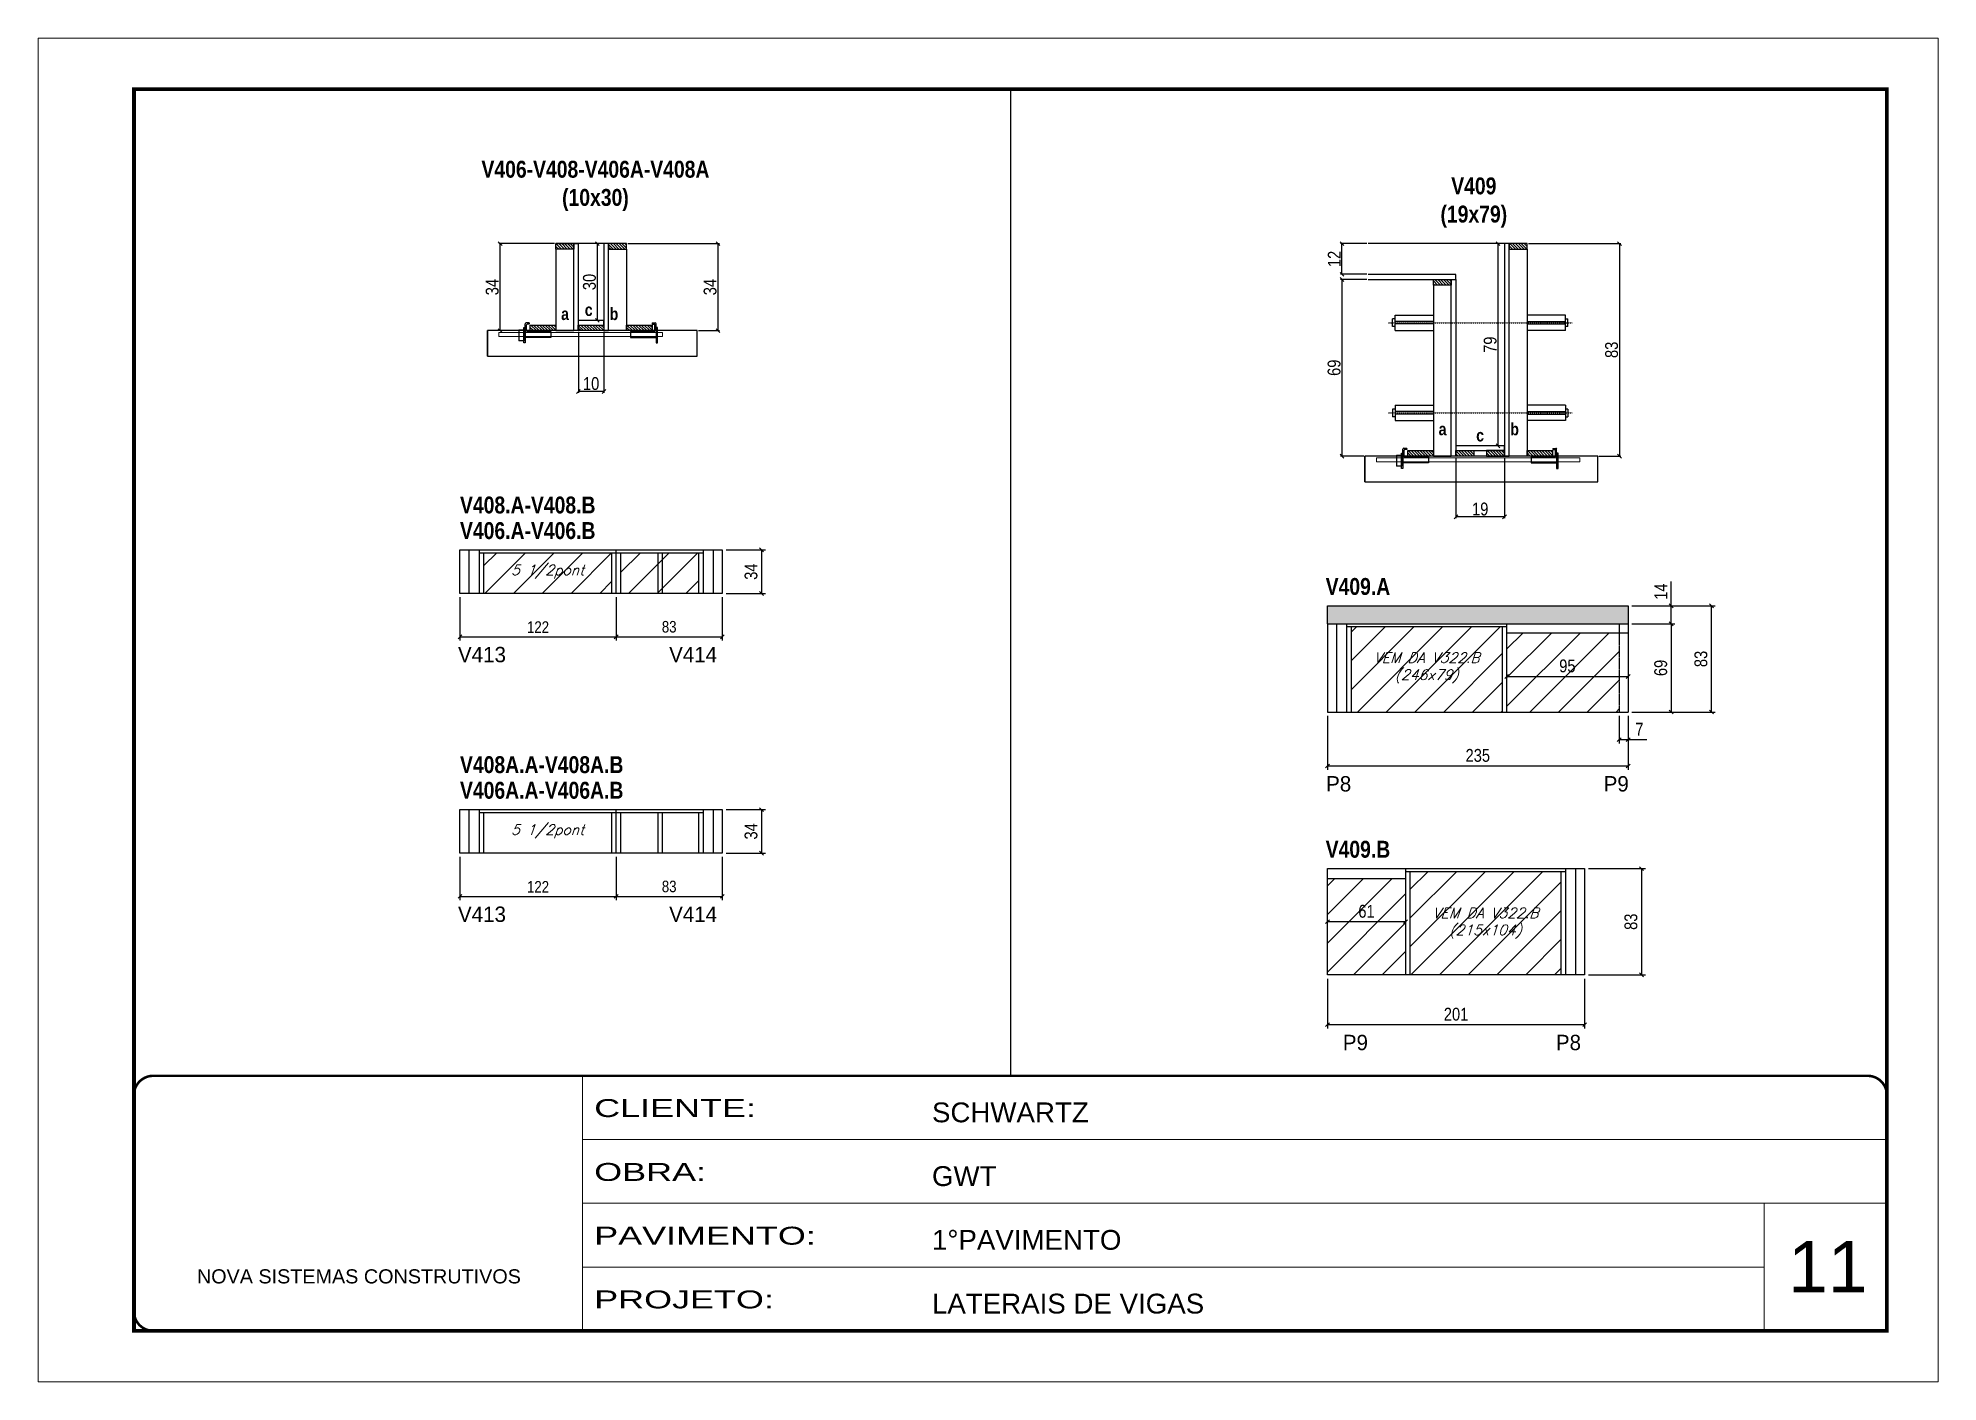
# Model space of a CAD drawing. Extents: x 13154 to 22413, y 1253 to 30260.
# Drawn here: x 16338 to 17823, y 26522 to 27572 of the extents above; entities that cross this region are included whole.
import ezdxf

# ---------------------------------------------------------------- set-up
doc = ezdxf.new("R2010")
doc.units = 0
for name, pattern in [('CONTINUO', [0]), ('DASHED', [0.75, 0.5, -0.25]), ('HIDDEN', [0.375, 0.25, -0.125])]:
    doc.linetypes.add(name, pattern=pattern)
for name, color, linetype in [('5', 5, 'Continuous'), ('barrote', 251, 'Continuous'), ('COTA', 241, 'Continuous'), ('detalhes', 4, 'Continuous'), ('NOMENCLATURA', 7, 'Continuous'), ('Painéis', 200, 'Continuous'), ('presilha', 1, 'Continuous'), ('SARR_2.2x10', 60, 'Continuous'), ('SARR_2.2x7', 40, 'Continuous'), ('SARR_3.5x7', 81, 'Continuous'), ('TENSOR', 3, 'Continuous'), ('texto', 7, 'Continuous')]:
    doc.layers.add(name, color=color, linetype=linetype)
for name, color, linetype, lineweight in [('CARIMBO', 255, 'Continuous', 9), ('CONCRETO', 251, 'Continuous', 25), ('Folhas', 255, 'Continuous', 9), ('Hachura', 251, 'Continuous', 9), ('SARRAFO DE PRESSAO', 251, 'DASHED', 9), ('SCO-___-LAJ', 2, 'Continuous', 0)]:
    doc.layers.add(name, color=color, linetype=linetype, lineweight=lineweight)
doc.styles.add('ARIAL', font='arial.ttf')
doc.styles.add('COTA TECNICA', font='techl___.ttf', dxfattribs={"height": 10})
doc.styles.add('COTA TECNICA 2X', font='techl___.ttf', dxfattribs={"height": 10})
doc.styles.add('COTA TECNICA-50', font='techl___.ttf', dxfattribs={"height": 9})
doc.styles.add('Romans', font='romans.shx')
doc.styles.add('ROMAS860', font='ROMAS860.SHX')
doc.styles.add('TECNICA', font='techb___.ttf', dxfattribs={"height": 10})
doc.styles.add('Tecnologia', font='')
doc.styles.get('Tecnologia').set_extended_font_data('Forgotten Futurist')
doc.dimstyles.new('COTA PAINEL-50', dxfattribs={"dimtxt": 9, "dimasz": 3, "dimexe": 3, "dimexo": 3, "dimgap": 3, "dimtad": 1, "dimdec": 1, "dimzin": 12, "dimdsep": 46, "dimtxsty": 'COTA TECNICA-50', "dimblk1": 'OBLIQUE', "dimblk2": 'OBLIQUE', "dimsah": 1, "dimcen": 0.9, "dimclrd": 4, "dimclre": 4, "dimclrt": 240, "dimadec": 1, "dimazin": 3, "dimtfac": 1, "dimtdec": 1, "dimtmove": 0, "dimatfit": 3, "dimfxl": 1, "dimtolj": 1, "dimtzin": 12, "dimarcsym": 0})
doc.dimstyles.new('PAINEL', dxfattribs={"dimtxt": 10, "dimasz": 3, "dimexe": 3, "dimexo": 3, "dimgap": 3, "dimtad": 1, "dimdec": 1, "dimzin": 12, "dimdsep": 46, "dimtxsty": 'COTA TECNICA', "dimblk1": 'OBLIQUE', "dimblk2": 'OBLIQUE', "dimsah": 1, "dimcen": 0.9, "dimclrd": 4, "dimclre": 4, "dimclrt": 240, "dimadec": 1, "dimazin": 3, "dimtfac": 1, "dimtdec": 1, "dimtmove": 0, "dimatfit": 3, "dimfxl": 1, "dimtolj": 1, "dimtzin": 12, "dimarcsym": 0})
doc.dimstyles.new('SECAO', dxfattribs={"dimscale": 0.333333, "dimtxt": 5, "dimasz": 9, "dimexe": 3, "dimexo": 3, "dimgap": 3, "dimtad": 1, "dimdec": 1, "dimlfac": 0.5, "dimzin": 12, "dimdsep": 46, "dimtxsty": 'COTA TECNICA 2X', "dimblk1": 'OBLIQUE', "dimblk2": 'OBLIQUE', "dimsah": 1, "dimcen": 0.9, "dimclrd": 4, "dimclre": 4, "dimclrt": 240, "dimadec": 1, "dimazin": 3, "dimtfac": 1, "dimtdec": 1, "dimtmove": 0, "dimatfit": 3, "dimfxl": 1, "dimtolj": 1, "dimtzin": 12, "dimarcsym": 0})
pattern_1 = [(135, (50681.6262, -96266.7768), (-1.122532015, -1.122532015), [])]

msp = doc.modelspace()

# ---------------------------------------------------------------- texts
at = {"layer": '5', "linetype": 'Continuous', "style": 'ROMAS860'}
for s, rotation, p in [('V413', 0.00004, (16666.14, 27084.34)), ('V414', 0.00004, (16831.17, 27084.34)), ('P8', 359.99996, (17344.65, 26983.36)), ('P9', 359.99996, (17561.58, 26983.36)), ('V413', 0.00004, (16666.14, 26881.47)), ('V414', 0.00004, (16831.17, 26881.47)), ('P9', 0.00004, (17357.72, 26781.26)), ('P8', 0.00004, (17524.24, 26781.26))]:
    msp.add_text(s, height=12, rotation=rotation, dxfattribs=at).set_placement(p)
at = {"layer": 'CARIMBO', "style": 'ARIAL'}
msp.add_text('11', height=40, dxfattribs=at).set_placement((17705.74, 26592.17))
at = {"layer": 'detalhes', "style": 'TECNICA'}
for s, p in [('a', (16746.72, 27351.69)), ('c', (16765.24, 27354.86)), ('b', (16784.69, 27351.68)), ('a', (17432.61, 27261.66)), ('b', (17488.59, 27261.64)), ('c', (17461.95, 27256.86))]:
    msp.add_text(s, height=9.6, dxfattribs=at).set_placement(p)
at = {"layer": 'NOMENCLATURA', "style": 'TECNICA'}
for s, p in [('V408.A-V408.B', (16667.7, 27200.59)), ('V406.A-V406.B', (16667.7, 27180.59)), ('V409.A', (17344.31, 27136.94)), ('V408A.A-V408A.B', (16667.7, 26997.72)), ('V406A.A-V406A.B', (16667.7, 26977.72)), ('V409.B', (17344.31, 26931.63))]:
    msp.add_text(s, height=13.2, dxfattribs=at).set_placement(p)
at = {"layer": 'NOMENCLATURA', "char_height": 13.2, "attachment_point": 2, "style": 'TECNICA'}
for s, insert in [('V406-V408-V406A-V408A\\P(10x30)', (16773.56, 27476.11)), ('V409\\P(19x79)', (17460.09, 27463.09))]:
    msp.add_mtext_dynamic_manual_height_columns(s, width=300.2766, gutter_width=1, heights=[0], dxfattribs=dict(at, insert=insert))
at = {"layer": 'texto', "color": 2, "char_height": 8, "attachment_point": 5, "style": 'Romans'}
for s, insert in [('{\\Q19;\\C256;5 1/2pont}', (16736.2, 27155.07)), ('{\\Q19;\\C256;VEM DA V322.B^J(246x79)}', (17423.18, 27079.92)), ('{\\Q19;\\C256;5 1/2pont}', (16736.2, 26952.2)), ('{\\Q19;\\C256;VEM DA V322.B^J(215x104)}', (17469.18, 26880.51))]:
    msp.add_mtext(s, dxfattribs=dict(at, insert=insert))

# ---------------------------------------------------------------- blocks, each defined once
blk = doc.blocks.new('9999999999')
at = {"color": 30, "linetype": 'CONTINUO'}
for p, q in [((98564.6, 34230.2), (98564.6, 34429.4)), ((98564.6, 34379.6), (99584, 34379.6)), ((98564.6, 34329.8), (99488, 34329.8)), ((99584, 34329.8), (99488, 34329.8)), ((99488, 34329.8), (99488, 34230.2)), ((98564.6, 34280), (99488, 34280))]:
    blk.add_line(p, q, dxfattribs=at)
at = {"color": 30, "linetype": 'CONTINUO', "const_width": 2}
blk.add_lwpolyline([(99584, 34230.2), (99584, 34414.4, 0.414214), (99569, 34429.4), (98229, 34429.4, 0.414214), (98214, 34414.4), (98214, 34245.2, 0.414214), (98229, 34230.2), (99584, 34230.2)], format="xyb", dxfattribs=at)
at = {"layer": 'Folhas'}
blk.add_lwpolyline([(98139, 34190.2), (99624, 34190.2), (99624, 35240.2), (98139, 35240.2)], close=True, dxfattribs=at)
at = {"layer": 'Folhas', "color": 30, "const_width": 3}
blk.add_lwpolyline([(98214, 34230.2), (99584, 34230.2), (99584, 35200.2), (98214, 35200.2)], close=True, dxfattribs=at)
at = {"color": 7, "linetype": 'Continuous', "ltscale": 5, "style": 'ARIAL'}
for s, height, p in [('SCHWARTZ', 15.48, (98837.7, 34393.1)), ('GWT', 15.48, (98837.7, 34343.3)), ('1°PAVIMENTO', 15.483, (98837.7, 34293.5)), ('NOVA SISTEMAS CONSTRUTIVOS', 11.059, (98263.2, 34267.2)), ('LATERAIS DE VIGAS', 15.483, (98837.7, 34243.7))]:
    blk.add_text(s, height=height, dxfattribs=at).set_placement(p)
at = {"layer": 'Folhas', "color": 7, "style": 'Tecnologia', "width": 1.5}
for s, p in [('CLIENTE:', (98573.7, 34397.2)), ('OBRA:', (98573.7, 34347.3)), ('PAVIMENTO:', (98573.7, 34297.5)), ('PROJETO:', (98573.7, 34247.7))]:
    blk.add_text(s, height=14, dxfattribs=at).set_placement(p)
blk = doc.blocks.new('_Oblique')
at = {"color": 0, "linetype": 'ByBlock', "lineweight": -2}
blk.add_line((-0.5, -0.5), (0.5, 0.5), dxfattribs=at)
blk = doc.blocks.new('*D1294')
at = {"layer": 'COTA', "color": 4, "lineweight": -2, "transparency": 16777216}
for p, q in [((16760.2, 27342.4), (16760.2, 27294.9)), ((16780.2, 27342.4), (16780.2, 27294.9)), ((16780.2, 27295.9), (16760.2, 27295.9))]:
    blk.add_line(p, q, dxfattribs=at)
at = {"layer": 'Defpoints', "color": 0, "transparency": 16777216}
for p in [(16760.2, 27343.4), (16780.2, 27343.4), (16760.2, 27295.9)]:
    blk.add_point(p, dxfattribs=at)
at = {"layer": 'COTA', "color": 4, "lineweight": -2, "transparency": 16777216, "xscale": 3, "yscale": 3, "zscale": 3, "rotation": 180}
blk.add_blockref('_Oblique', (16760.2, 27295.9), dxfattribs=at)
at = {"layer": 'COTA', "color": 4, "lineweight": -2, "transparency": 16777216, "xscale": 3, "yscale": 3, "zscale": 3}
blk.add_blockref('_Oblique', (16780.2, 27295.9), dxfattribs=at)
at = {"layer": 'COTA', "color": 240, "transparency": 16777216, "insert": (16770.2, 27302), "char_height": 10, "attachment_point": 5, "style": 'COTA TECNICA 2X'}
blk.add_mtext('\\A1;10', dxfattribs=at)
blk = doc.blocks.new('PRESILHA METÁLICA 1')
at = {"layer": 'presilha'}
for p, q in [((0, 13), (6, 13)), ((0, 13), (0, 0)), ((6, 0), (0, 0)), ((6, 15.5), (7.5, 15.5)), ((6, -2.5), (6, 15.5)), ((6, 13), (6, 0)), ((7.5, 10.6), (7.5, 19.9)), ((7.5, 15.5), (7.5, -2.5)), ((37.5, 4.1), (7.5, 4.1)), ((12, 21), (8.6, 21)), ((9, 11.6), (9, 18.9)), ((12, 19.5), (9.6, 19.5)), ((37.5, 11), (9.6, 11)), ((12, 21), (12, 19.5)), ((37.5, 11), (37.5, 4.1)), ((7.5, -2.5), (6, -2.5))]:
    blk.add_line(p, q, dxfattribs=at)
for centre, radius, start, end in [((8.6, 19.9), 1.14, 90, 180), ((9.6, 18.9), 0.57, 90, 180), ((9.6, 11.6), 0.57, 180, 270)]:
    blk.add_arc(centre, radius, start, end, dxfattribs=at)
blk = doc.blocks.new('PRESILHA METÁLICA 2')
at = {"layer": 'presilha'}
for p, q in [((-5.2, 23.5), (-5.2, 22)), ((-5.2, 23.5), (-1.9, 23.5)), ((-0.8, 14.6), (-0.8, 22.4)), ((-30.8, 13.5), (-30.8, 6.6)), ((-30.8, 13.5), (-2.8, 13.5)), ((-30.8, 6.6), (-0.8, 6.6)), ((-5.2, 22), (-2.8, 22)), ((-2.2, 14.1), (-2.2, 21.4)), ((0.8, 18), (-0.8, 18)), ((-0.8, 18), (-0.8, 0)), ((-0.8, 0), (0.8, 0)), ((0.8, 0), (0.8, 18))]:
    blk.add_line(p, q, dxfattribs=at)
for centre, radius, start, end in [((-1.9, 22.4), 1.14, 0, 90), ((-2.8, 21.4), 0.57, 0, 90), ((-2.8, 14.1), 0.57, 270, 0)]:
    blk.add_arc(centre, radius, start, end, dxfattribs=at)
blk = doc.blocks.new('*D1297')
at = {"layer": 'COTA', "color": 4, "lineweight": -2, "transparency": 16777216}
for p, q in [((16798.8, 27411.4), (16870.4, 27411.4)), ((16869.4, 27343.4), (16869.4, 27411.4)), ((16854.1, 27343.4), (16870.4, 27343.4))]:
    blk.add_line(p, q, dxfattribs=at)
at = {"layer": 'Defpoints', "color": 0, "transparency": 16777216}
for p in [(16797.8, 27411.4), (16869.4, 27411.4), (16853.1, 27343.4)]:
    blk.add_point(p, dxfattribs=at)
at = {"layer": 'COTA', "color": 4, "lineweight": -2, "transparency": 16777216, "xscale": 3, "yscale": 3, "zscale": 3}
for p, rotation in [((16869.4, 27411.4), 90), ((16869.4, 27343.4), 270)]:
    blk.add_blockref('_Oblique', p, dxfattribs=dict(at, rotation=rotation))
at = {"layer": 'COTA', "color": 240, "transparency": 16777216, "insert": (16863.2, 27377.4), "char_height": 10, "attachment_point": 5, "rotation": 90, "style": 'COTA TECNICA 2X'}
blk.add_mtext('\\A1;34', dxfattribs=at)
blk = doc.blocks.new('*D1298')
at = {"layer": 'COTA', "color": 4, "lineweight": -2, "transparency": 16777216}
for p, q in [((16779.2, 27411.4), (16774.1, 27411.4)), ((16775.1, 27351.4), (16775.1, 27411.4)), ((16779.2, 27351.4), (16774.1, 27351.4))]:
    blk.add_line(p, q, dxfattribs=at)
at = {"layer": 'Defpoints', "color": 0, "transparency": 16777216}
for p in [(16775.1, 27411.4), (16780.2, 27411.4), (16780.2, 27351.4)]:
    blk.add_point(p, dxfattribs=at)
at = {"layer": 'COTA', "color": 4, "lineweight": -2, "transparency": 16777216, "xscale": 3, "yscale": 3, "zscale": 3}
for p, rotation in [((16775.1, 27411.4), 90), ((16775.1, 27351.4), 270)]:
    blk.add_blockref('_Oblique', p, dxfattribs=dict(at, rotation=rotation))
at = {"layer": 'COTA', "color": 240, "transparency": 16777216, "insert": (16768.9, 27381.4), "char_height": 10, "attachment_point": 5, "rotation": 90, "style": 'COTA TECNICA 2X'}
blk.add_mtext('\\A1;30', dxfattribs=at)
blk = doc.blocks.new('*D1299')
at = {"layer": 'COTA', "color": 4, "linetype": 'ByBlock', "lineweight": -2, "transparency": 16777216}
for p, q in [((16667.7, 27135.1), (16667.7, 27101.2)), ((16789.7, 27135.1), (16789.7, 27101.2)), ((16667.7, 27104.2), (16789.7, 27104.2))]:
    blk.add_line(p, q, dxfattribs=at)
at = {"layer": 'Defpoints', "color": 0, "linetype": 'ByBlock', "transparency": 16777216}
for p in [(16667.7, 27138.1), (16789.7, 27138.1), (16789.7, 27104.2)]:
    blk.add_point(p, dxfattribs=at)
at = {"layer": 'COTA', "color": 4, "linetype": 'ByBlock', "lineweight": -2, "transparency": 16777216, "xscale": 3, "yscale": 3, "zscale": 3, "rotation": 180}
blk.add_blockref('_Oblique', (16667.7, 27104.2), dxfattribs=at)
at = {"layer": 'COTA', "color": 4, "linetype": 'ByBlock', "lineweight": -2, "transparency": 16777216, "xscale": 3, "yscale": 3, "zscale": 3}
blk.add_blockref('_Oblique', (16789.7, 27104.2), dxfattribs=at)
at = {"layer": 'COTA', "color": 240, "linetype": 'ByBlock', "transparency": 16777216, "insert": (16728.7, 27111.8), "char_height": 9, "attachment_point": 5, "style": 'COTA TECNICA-50'}
blk.add_mtext('\\A1;122', dxfattribs=at)
blk = doc.blocks.new('*D1300')
at = {"layer": 'COTA', "color": 4, "linetype": 'ByBlock', "lineweight": -2, "transparency": 16777216}
for p, q in [((16789.7, 27135.1), (16789.7, 27101.2)), ((16872.7, 27135.1), (16872.7, 27101.2)), ((16789.7, 27104.2), (16872.7, 27104.2))]:
    blk.add_line(p, q, dxfattribs=at)
at = {"layer": 'Defpoints', "color": 0, "linetype": 'ByBlock', "transparency": 16777216}
for p in [(16789.7, 27138.1), (16872.7, 27138.1), (16872.7, 27104.2)]:
    blk.add_point(p, dxfattribs=at)
at = {"layer": 'COTA', "color": 4, "linetype": 'ByBlock', "lineweight": -2, "transparency": 16777216, "xscale": 3, "yscale": 3, "zscale": 3, "rotation": 180}
blk.add_blockref('_Oblique', (16789.7, 27104.2), dxfattribs=at)
at = {"layer": 'COTA', "color": 4, "linetype": 'ByBlock', "lineweight": -2, "transparency": 16777216, "xscale": 3, "yscale": 3, "zscale": 3}
blk.add_blockref('_Oblique', (16872.7, 27104.2), dxfattribs=at)
at = {"layer": 'COTA', "color": 240, "linetype": 'ByBlock', "transparency": 16777216, "insert": (16831.2, 27112), "char_height": 9, "attachment_point": 5, "style": 'COTA TECNICA-50'}
blk.add_mtext('\\A1;83', dxfattribs=at)
blk = doc.blocks.new('*D1295')
at = {"layer": 'COTA', "color": 4, "linetype": 'ByBlock', "lineweight": -2, "transparency": 16777216}
for p, q in [((16875.7, 27172.1), (16906.4, 27172.1)), ((16903.4, 27172.1), (16903.4, 27138.1)), ((16875.7, 27138.1), (16906.4, 27138.1))]:
    blk.add_line(p, q, dxfattribs=at)
at = {"layer": 'Defpoints', "color": 0, "linetype": 'ByBlock', "transparency": 16777216}
for p in [(16872.7, 27172.1), (16872.7, 27138.1), (16903.4, 27138.1)]:
    blk.add_point(p, dxfattribs=at)
at = {"layer": 'COTA', "color": 4, "linetype": 'ByBlock', "lineweight": -2, "transparency": 16777216, "xscale": 3, "yscale": 3, "zscale": 3}
for p, rotation in [((16903.4, 27172.1), 90), ((16903.4, 27138.1), 270)]:
    blk.add_blockref('_Oblique', p, dxfattribs=dict(at, rotation=rotation))
at = {"layer": 'COTA', "color": 240, "linetype": 'ByBlock', "transparency": 16777216, "insert": (16895.2, 27155.1), "char_height": 10, "attachment_point": 5, "rotation": 90, "style": 'COTA TECNICA'}
blk.add_mtext('\\A1;34', dxfattribs=at)
blk = doc.blocks.new('*D1296')
at = {"layer": 'COTA', "color": 4, "lineweight": -2, "transparency": 16777216}
for p, q in [((16741.6, 27411.4), (16698.1, 27411.4)), ((16699.1, 27343.4), (16699.1, 27411.4)), ((16712.7, 27343.4), (16698.1, 27343.4))]:
    blk.add_line(p, q, dxfattribs=at)
at = {"layer": 'Defpoints', "color": 0, "transparency": 16777216}
for p in [(16699.1, 27411.4), (16742.6, 27411.4), (16713.7, 27343.4)]:
    blk.add_point(p, dxfattribs=at)
at = {"layer": 'COTA', "color": 4, "lineweight": -2, "transparency": 16777216, "xscale": 3, "yscale": 3, "zscale": 3}
for p, rotation in [((16699.1, 27411.4), 90), ((16699.1, 27343.4), 270)]:
    blk.add_blockref('_Oblique', p, dxfattribs=dict(at, rotation=rotation))
at = {"layer": 'COTA', "color": 240, "transparency": 16777216, "insert": (16692.9, 27377.4), "char_height": 10, "attachment_point": 5, "rotation": 90, "style": 'COTA TECNICA 2X'}
blk.add_mtext('\\A1;34', dxfattribs=at)
blk = doc.blocks.new('*D1301')
at = {"layer": 'COTA', "color": 4, "linetype": 'ByBlock', "lineweight": -2, "transparency": 16777216}
for p, q in [((16667.7, 26932.2), (16667.7, 26898.4)), ((16789.7, 26932.2), (16789.7, 26898.4)), ((16667.7, 26901.4), (16789.7, 26901.4))]:
    blk.add_line(p, q, dxfattribs=at)
at = {"layer": 'Defpoints', "color": 0, "linetype": 'ByBlock', "transparency": 16777216}
for p in [(16667.7, 26935.2), (16789.7, 26935.2), (16789.7, 26901.4)]:
    blk.add_point(p, dxfattribs=at)
at = {"layer": 'COTA', "color": 4, "linetype": 'ByBlock', "lineweight": -2, "transparency": 16777216, "xscale": 3, "yscale": 3, "zscale": 3, "rotation": 180}
blk.add_blockref('_Oblique', (16667.7, 26901.4), dxfattribs=at)
at = {"layer": 'COTA', "color": 4, "linetype": 'ByBlock', "lineweight": -2, "transparency": 16777216, "xscale": 3, "yscale": 3, "zscale": 3}
blk.add_blockref('_Oblique', (16789.7, 26901.4), dxfattribs=at)
at = {"layer": 'COTA', "color": 240, "linetype": 'ByBlock', "transparency": 16777216, "insert": (16728.7, 26908.9), "char_height": 9, "attachment_point": 5, "style": 'COTA TECNICA-50'}
blk.add_mtext('\\A1;122', dxfattribs=at)
blk = doc.blocks.new('*D1302')
at = {"layer": 'COTA', "color": 4, "linetype": 'ByBlock', "lineweight": -2, "transparency": 16777216}
for p, q in [((16789.7, 26932.2), (16789.7, 26898.4)), ((16872.7, 26932.2), (16872.7, 26898.4)), ((16789.7, 26901.4), (16872.7, 26901.4))]:
    blk.add_line(p, q, dxfattribs=at)
at = {"layer": 'Defpoints', "color": 0, "linetype": 'ByBlock', "transparency": 16777216}
for p in [(16789.7, 26935.2), (16872.7, 26935.2), (16872.7, 26901.4)]:
    blk.add_point(p, dxfattribs=at)
at = {"layer": 'COTA', "color": 4, "linetype": 'ByBlock', "lineweight": -2, "transparency": 16777216, "xscale": 3, "yscale": 3, "zscale": 3, "rotation": 180}
blk.add_blockref('_Oblique', (16789.7, 26901.4), dxfattribs=at)
at = {"layer": 'COTA', "color": 4, "linetype": 'ByBlock', "lineweight": -2, "transparency": 16777216, "xscale": 3, "yscale": 3, "zscale": 3}
blk.add_blockref('_Oblique', (16872.7, 26901.4), dxfattribs=at)
at = {"layer": 'COTA', "color": 240, "linetype": 'ByBlock', "transparency": 16777216, "insert": (16831.2, 26909.1), "char_height": 9, "attachment_point": 5, "style": 'COTA TECNICA-50'}
blk.add_mtext('\\A1;83', dxfattribs=at)
blk = doc.blocks.new('*D1303')
at = {"layer": 'COTA', "color": 4, "linetype": 'ByBlock', "lineweight": -2, "transparency": 16777216}
for p, q in [((16875.7, 26969.2), (16906.4, 26969.2)), ((16903.4, 26969.2), (16903.4, 26935.2)), ((16875.7, 26935.2), (16906.4, 26935.2))]:
    blk.add_line(p, q, dxfattribs=at)
at = {"layer": 'Defpoints', "color": 0, "linetype": 'ByBlock', "transparency": 16777216}
for p in [(16872.7, 26969.2), (16872.7, 26935.2), (16903.4, 26935.2)]:
    blk.add_point(p, dxfattribs=at)
at = {"layer": 'COTA', "color": 4, "linetype": 'ByBlock', "lineweight": -2, "transparency": 16777216, "xscale": 3, "yscale": 3, "zscale": 3}
for p, rotation in [((16903.4, 26969.2), 90), ((16903.4, 26935.2), 270)]:
    blk.add_blockref('_Oblique', p, dxfattribs=dict(at, rotation=rotation))
at = {"layer": 'COTA', "color": 240, "linetype": 'ByBlock', "transparency": 16777216, "insert": (16895.2, 26952.2), "char_height": 10, "attachment_point": 5, "rotation": 90, "style": 'COTA TECNICA'}
blk.add_mtext('\\A1;34', dxfattribs=at)
blk = doc.blocks.new('*D1309')
at = {"layer": 'COTA', "color": 4, "lineweight": -2, "transparency": 16777216}
for p, q in [((17446.1, 27244.4), (17446.1, 27196.9)), ((17484.1, 27244.4), (17484.1, 27196.9)), ((17484.1, 27197.9), (17446.1, 27197.9))]:
    blk.add_line(p, q, dxfattribs=at)
at = {"layer": 'Defpoints', "color": 0, "transparency": 16777216}
for p in [(17446.1, 27245.4), (17484.1, 27245.4), (17446.1, 27197.9)]:
    blk.add_point(p, dxfattribs=at)
at = {"layer": 'COTA', "color": 4, "lineweight": -2, "transparency": 16777216, "xscale": 3, "yscale": 3, "zscale": 3, "rotation": 180}
blk.add_blockref('_Oblique', (17446.1, 27197.9), dxfattribs=at)
at = {"layer": 'COTA', "color": 4, "lineweight": -2, "transparency": 16777216, "xscale": 3, "yscale": 3, "zscale": 3}
blk.add_blockref('_Oblique', (17484.1, 27197.9), dxfattribs=at)
at = {"layer": 'COTA', "color": 240, "transparency": 16777216, "insert": (17465.1, 27204), "char_height": 10, "attachment_point": 5, "style": 'COTA TECNICA 2X'}
blk.add_mtext('\\A1;19', dxfattribs=at)
blk = doc.blocks.new('*D1310')
at = {"layer": 'COTA', "color": 4, "lineweight": -2, "transparency": 16777216}
for p, q in [((17376.4, 27383.4), (17356, 27383.4)), ((17357, 27383.4), (17357, 27245.4)), ((17374, 27245.4), (17356, 27245.4))]:
    blk.add_line(p, q, dxfattribs=at)
at = {"layer": 'Defpoints', "color": 0, "transparency": 16777216}
for p in [(17377.4, 27383.4), (17357, 27245.4), (17375, 27245.4, 0)]:
    blk.add_point(p, dxfattribs=at)
at = {"layer": 'COTA', "color": 4, "lineweight": -2, "transparency": 16777216, "xscale": 3, "yscale": 3, "zscale": 3}
for p, rotation in [((17357, 27383.4), 90), ((17357, 27245.4), 270)]:
    blk.add_blockref('_Oblique', p, dxfattribs=dict(at, rotation=rotation))
at = {"layer": 'COTA', "color": 240, "transparency": 16777216, "insert": (17350.9, 27314.4), "char_height": 10, "attachment_point": 5, "rotation": 90, "style": 'COTA TECNICA 2X'}
blk.add_mtext('\\A1;69', dxfattribs=at)
blk = doc.blocks.new('*D1311')
at = {"layer": 'COTA', "color": 4, "lineweight": -2, "transparency": 16777216}
for p, q in [((17376.4, 27411.4), (17356, 27411.4)), ((17357, 27387.4), (17357, 27411.4)), ((17376.4, 27387.4), (17356, 27387.4))]:
    blk.add_line(p, q, dxfattribs=at)
at = {"layer": 'Defpoints', "color": 0, "transparency": 16777216}
for p in [(17357, 27411.4), (17377.4, 27411.4), (17377.4, 27387.4)]:
    blk.add_point(p, dxfattribs=at)
at = {"layer": 'COTA', "color": 4, "lineweight": -2, "transparency": 16777216, "xscale": 3, "yscale": 3, "zscale": 3}
for p, rotation in [((17357, 27411.4), 90), ((17357, 27387.4), 270)]:
    blk.add_blockref('_Oblique', p, dxfattribs=dict(at, rotation=rotation))
at = {"layer": 'COTA', "color": 240, "transparency": 16777216, "insert": (17351, 27399.4), "char_height": 10, "attachment_point": 5, "rotation": 90, "style": 'COTA TECNICA 2X'}
blk.add_mtext('\\A1;12', dxfattribs=at)
blk = doc.blocks.new('*D1312')
at = {"layer": 'COTA', "color": 4, "lineweight": -2, "transparency": 16777216}
for p, q in [((17502.7, 27411.4), (17575, 27411.4)), ((17574, 27411.4), (17574, 27245.4)), ((17557.9, 27245.4), (17575, 27245.4))]:
    blk.add_line(p, q, dxfattribs=at)
at = {"layer": 'Defpoints', "color": 0, "transparency": 16777216}
for p in [(17501.7, 27411.4), (17556.9, 27245.4, 0), (17574, 27245.4)]:
    blk.add_point(p, dxfattribs=at)
at = {"layer": 'COTA', "color": 4, "lineweight": -2, "transparency": 16777216, "xscale": 3, "yscale": 3, "zscale": 3}
for p, rotation in [((17574, 27411.4), 90), ((17574, 27245.4), 270)]:
    blk.add_blockref('_Oblique', p, dxfattribs=dict(at, rotation=rotation))
at = {"layer": 'COTA', "color": 240, "transparency": 16777216, "insert": (17567.8, 27328.4), "char_height": 10, "attachment_point": 5, "rotation": 90, "style": 'COTA TECNICA 2X'}
blk.add_mtext('\\A1;83', dxfattribs=at)
blk = doc.blocks.new('*D1313')
at = {"layer": 'COTA', "color": 4, "lineweight": -2, "transparency": 16777216}
for p, q in [((17483.1, 27411.4), (17478, 27411.4)), ((17479, 27253.4), (17479, 27411.4)), ((17483.1, 27253.4), (17478, 27253.4))]:
    blk.add_line(p, q, dxfattribs=at)
at = {"layer": 'Defpoints', "color": 0, "transparency": 16777216}
for p in [(17479, 27411.4), (17484.1, 27411.4), (17484.1, 27253.4)]:
    blk.add_point(p, dxfattribs=at)
at = {"layer": 'COTA', "color": 4, "lineweight": -2, "transparency": 16777216, "xscale": 3, "yscale": 3, "zscale": 3}
for p, rotation in [((17479, 27411.4), 90), ((17479, 27253.4), 270)]:
    blk.add_blockref('_Oblique', p, dxfattribs=dict(at, rotation=rotation))
at = {"layer": 'COTA', "color": 240, "transparency": 16777216, "insert": (17472.9, 27332.4), "char_height": 10, "attachment_point": 5, "rotation": 90, "style": 'COTA TECNICA 2X'}
blk.add_mtext('\\A1;79', dxfattribs=at)
blk = doc.blocks.new('*D1314')
at = {"layer": 'COTA', "color": 4, "linetype": 'ByBlock', "lineweight": -2, "transparency": 16777216}
for p, q in [((17345.7, 27042.4), (17345.7, 27000.3)), ((17580.7, 27042.4), (17580.7, 27000.3)), ((17345.7, 27003.3), (17580.7, 27003.3))]:
    blk.add_line(p, q, dxfattribs=at)
at = {"layer": 'Defpoints', "color": 0, "linetype": 'ByBlock', "transparency": 16777216}
for p in [(17345.7, 27045.4), (17580.7, 27045.4), (17580.7, 27003.3)]:
    blk.add_point(p, dxfattribs=at)
at = {"layer": 'COTA', "color": 4, "linetype": 'ByBlock', "lineweight": -2, "transparency": 16777216, "xscale": 3, "yscale": 3, "zscale": 3, "rotation": 180}
blk.add_blockref('_Oblique', (17345.7, 27003.3), dxfattribs=at)
at = {"layer": 'COTA', "color": 4, "linetype": 'ByBlock', "lineweight": -2, "transparency": 16777216, "xscale": 3, "yscale": 3, "zscale": 3}
blk.add_blockref('_Oblique', (17580.7, 27003.3), dxfattribs=at)
at = {"layer": 'COTA', "color": 240, "linetype": 'ByBlock', "transparency": 16777216, "insert": (17463.2, 27011.5), "char_height": 10, "attachment_point": 5, "style": 'COTA TECNICA'}
blk.add_mtext('\\A1;235', dxfattribs=at)
blk = doc.blocks.new('*D1315')
at = {"layer": 'COTA', "color": 4, "lineweight": -2, "transparency": 16777216}
for p, q in [((17583.7, 27114.4), (17617.3, 27114.4)), ((17614.3, 27114.4), (17614.3, 27045.4)), ((17583.7, 27045.4), (17617.3, 27045.4))]:
    blk.add_line(p, q, dxfattribs=at)
at = {"layer": 'Defpoints', "color": 0, "transparency": 16777216}
for p in [(17580.7, 27114.4), (17580.7, 27045.4), (17614.3, 27045.4)]:
    blk.add_point(p, dxfattribs=at)
at = {"layer": 'COTA', "color": 4, "lineweight": -2, "transparency": 16777216, "xscale": 3, "yscale": 3, "zscale": 3}
for p, rotation in [((17614.3, 27114.4), 90), ((17614.3, 27045.4), 270)]:
    blk.add_blockref('_Oblique', p, dxfattribs=dict(at, rotation=rotation))
at = {"layer": 'COTA', "color": 240, "transparency": 16777216, "insert": (17606.2, 27079.9), "char_height": 10, "attachment_point": 5, "rotation": 90, "style": 'COTA TECNICA'}
blk.add_mtext('\\A1;69', dxfattribs=at)
blk = doc.blocks.new('*D1316')
at = {"layer": 'COTA', "color": 4, "lineweight": -2, "transparency": 16777216}
for p, q in [((17614.3, 27128.4), (17614.3, 27147.5)), ((17583.7, 27128.4), (17617.3, 27128.4)), ((17614.3, 27114.4), (17614.3, 27128.4)), ((17583.7, 27114.4), (17617.3, 27114.4))]:
    blk.add_line(p, q, dxfattribs=at)
at = {"layer": 'Defpoints', "color": 0, "transparency": 16777216}
for p in [(17580.7, 27128.4), (17614.3, 27128.4), (17580.7, 27114.4)]:
    blk.add_point(p, dxfattribs=at)
at = {"layer": 'COTA', "color": 4, "lineweight": -2, "transparency": 16777216, "xscale": 3, "yscale": 3, "zscale": 3}
for p, rotation in [((17614.3, 27128.4), 90), ((17614.3, 27114.4), 270)]:
    blk.add_blockref('_Oblique', p, dxfattribs=dict(at, rotation=rotation))
at = {"layer": 'COTA', "color": 240, "transparency": 16777216, "insert": (17606.3, 27139.5), "char_height": 10, "attachment_point": 5, "rotation": 90, "style": 'COTA TECNICA'}
blk.add_mtext('\\A1;14', dxfattribs=at)
blk = doc.blocks.new('*D1317')
at = {"layer": 'COTA', "color": 4, "lineweight": -2, "transparency": 16777216}
for p, q in [((17583.7, 27128.4), (17648.8, 27128.4)), ((17645.8, 27045.4), (17645.8, 27128.4)), ((17583.7, 27045.4), (17648.8, 27045.4))]:
    blk.add_line(p, q, dxfattribs=at)
at = {"layer": 'Defpoints', "color": 0, "transparency": 16777216}
for p in [(17580.7, 27128.4), (17645.8, 27128.4), (17580.7, 27045.4)]:
    blk.add_point(p, dxfattribs=at)
at = {"layer": 'COTA', "color": 4, "lineweight": -2, "transparency": 16777216, "xscale": 3, "yscale": 3, "zscale": 3}
for p, rotation in [((17645.8, 27128.4), 90), ((17645.8, 27045.4), 270)]:
    blk.add_blockref('_Oblique', p, dxfattribs=dict(at, rotation=rotation))
at = {"layer": 'COTA', "color": 240, "transparency": 16777216, "insert": (17637.6, 27086.9), "char_height": 10, "attachment_point": 5, "rotation": 90, "style": 'COTA TECNICA'}
blk.add_mtext('\\A1;83', dxfattribs=at)
blk = doc.blocks.new('*D1318')
at = {"layer": 'COTA', "color": 4, "lineweight": -2, "transparency": 16777216}
blk.add_line((17485.7, 27073.2), (17580.7, 27073.2), dxfattribs=at)
at = {"layer": 'Defpoints', "color": 0, "transparency": 16777216}
for p in [(17485.7, 27073.2), (17580.7, 27073.2), (17580.7, 27073.2)]:
    blk.add_point(p, dxfattribs=at)
at = {"layer": 'COTA', "color": 4, "lineweight": -2, "transparency": 16777216, "xscale": 3, "yscale": 3, "zscale": 3, "rotation": 180}
blk.add_blockref('_Oblique', (17485.7, 27073.2), dxfattribs=at)
at = {"layer": 'COTA', "color": 4, "lineweight": -2, "transparency": 16777216, "xscale": 3, "yscale": 3, "zscale": 3}
blk.add_blockref('_Oblique', (17580.7, 27073.2), dxfattribs=at)
at = {"layer": 'COTA', "color": 240, "transparency": 16777216, "insert": (17533.2, 27081.4), "char_height": 10, "attachment_point": 5, "style": 'COTA TECNICA'}
blk.add_mtext('\\A1;95', dxfattribs=at)
blk = doc.blocks.new('*D1319')
at = {"layer": 'COTA', "color": 4, "lineweight": -2, "transparency": 16777216}
for p, q in [((17573.7, 27042.4), (17573.7, 27020.9)), ((17580.7, 27042.4), (17580.7, 27020.9)), ((17573.7, 27023.9), (17580.7, 27023.9)), ((17580.7, 27023.9), (17595.4, 27023.9))]:
    blk.add_line(p, q, dxfattribs=at)
at = {"layer": 'Defpoints', "color": 0, "transparency": 16777216}
for p in [(17573.7, 27045.4), (17580.7, 27045.4), (17580.7, 27023.9)]:
    blk.add_point(p, dxfattribs=at)
at = {"layer": 'COTA', "color": 4, "lineweight": -2, "transparency": 16777216, "xscale": 3, "yscale": 3, "zscale": 3, "rotation": 180}
blk.add_blockref('_Oblique', (17573.7, 27023.9), dxfattribs=at)
at = {"layer": 'COTA', "color": 4, "lineweight": -2, "transparency": 16777216, "xscale": 3, "yscale": 3, "zscale": 3}
blk.add_blockref('_Oblique', (17580.7, 27023.9), dxfattribs=at)
at = {"layer": 'COTA', "color": 240, "transparency": 16777216, "insert": (17589.5, 27032), "char_height": 10, "attachment_point": 5, "style": 'COTA TECNICA'}
blk.add_mtext('\\A1;7', dxfattribs=at)
blk = doc.blocks.new('*D1320')
at = {"layer": 'COTA', "color": 4, "linetype": 'ByBlock', "lineweight": -2, "transparency": 16777216}
for p, q in [((17345.7, 26837.1), (17345.7, 26798.2)), ((17546.7, 26837.1), (17546.7, 26798.2)), ((17345.7, 26801.2), (17546.7, 26801.2))]:
    blk.add_line(p, q, dxfattribs=at)
at = {"layer": 'Defpoints', "color": 0, "linetype": 'ByBlock', "transparency": 16777216}
for p in [(17345.7, 26840.1), (17546.7, 26840.1), (17546.7, 26801.2)]:
    blk.add_point(p, dxfattribs=at)
at = {"layer": 'COTA', "color": 4, "linetype": 'ByBlock', "lineweight": -2, "transparency": 16777216, "xscale": 3, "yscale": 3, "zscale": 3, "rotation": 180}
blk.add_blockref('_Oblique', (17345.7, 26801.2), dxfattribs=at)
at = {"layer": 'COTA', "color": 4, "linetype": 'ByBlock', "lineweight": -2, "transparency": 16777216, "xscale": 3, "yscale": 3, "zscale": 3}
blk.add_blockref('_Oblique', (17546.7, 26801.2), dxfattribs=at)
at = {"layer": 'COTA', "color": 240, "linetype": 'ByBlock', "transparency": 16777216, "insert": (17446.2, 26809.3), "char_height": 10, "attachment_point": 5, "style": 'COTA TECNICA'}
blk.add_mtext('\\A1;201', dxfattribs=at)
blk = doc.blocks.new('*D1321')
at = {"layer": 'COTA', "color": 4, "linetype": 'ByBlock', "lineweight": -2, "transparency": 16777216}
for p, q in [((17406.7, 26881.6), (17345.7, 26881.6)), ((17406.7, 26878.6), (17406.7, 26878.6))]:
    blk.add_line(p, q, dxfattribs=at)
at = {"layer": 'Defpoints', "color": 0, "linetype": 'ByBlock', "transparency": 16777216}
for p in [(17345.7, 26881.6), (17345.7, 26881.6), (17406.7, 26881.6)]:
    blk.add_point(p, dxfattribs=at)
at = {"layer": 'COTA', "color": 4, "linetype": 'ByBlock', "lineweight": -2, "transparency": 16777216, "xscale": 3, "yscale": 3, "zscale": 3, "rotation": 180}
blk.add_blockref('_Oblique', (17345.7, 26881.6), dxfattribs=at)
at = {"layer": 'COTA', "color": 4, "linetype": 'ByBlock', "lineweight": -2, "transparency": 16777216, "xscale": 3, "yscale": 3, "zscale": 3}
blk.add_blockref('_Oblique', (17406.7, 26881.6), dxfattribs=at)
at = {"layer": 'COTA', "color": 240, "linetype": 'ByBlock', "transparency": 16777216, "insert": (17376.2, 26889.7), "char_height": 10, "attachment_point": 5, "style": 'COTA TECNICA'}
blk.add_mtext('\\A1;61', dxfattribs=at)
blk = doc.blocks.new('*D1322')
at = {"layer": 'COTA', "color": 4, "linetype": 'ByBlock', "lineweight": -2, "transparency": 16777216}
for p, q in [((17549.7, 26923.1), (17594.2, 26923.1)), ((17591.2, 26923.1), (17591.2, 26840.1)), ((17549.7, 26840.1), (17594.2, 26840.1))]:
    blk.add_line(p, q, dxfattribs=at)
at = {"layer": 'Defpoints', "color": 0, "linetype": 'ByBlock', "transparency": 16777216}
for p in [(17546.7, 26923.1), (17546.7, 26840.1), (17591.2, 26840.1)]:
    blk.add_point(p, dxfattribs=at)
at = {"layer": 'COTA', "color": 4, "linetype": 'ByBlock', "lineweight": -2, "transparency": 16777216, "xscale": 3, "yscale": 3, "zscale": 3}
for p, rotation in [((17591.2, 26923.1), 90), ((17591.2, 26840.1), 270)]:
    blk.add_blockref('_Oblique', p, dxfattribs=dict(at, rotation=rotation))
at = {"layer": 'COTA', "color": 240, "linetype": 'ByBlock', "transparency": 16777216, "insert": (17582.9, 26881.6), "char_height": 10, "attachment_point": 5, "rotation": 90, "style": 'COTA TECNICA'}
blk.add_mtext('\\A1;83', dxfattribs=at)

# ---------------------------------------------------------------- dimensions: what is measured, and where the dimension line sits
at = {"layer": 'COTA'}
for base, p1, p2, dimstyle, picture, middle in [((16699.07, 27411.39), (16713.72, 27343.39), (16742.59, 27411.39), 'SECAO', '*D1296', (16692.85, 27377.39)), ((16775.12, 27411.39), (16780.19, 27351.39), (16780.19, 27411.39), 'SECAO', '*D1298', (16768.9, 27381.39)), ((16869.41, 27411.39), (16853.05, 27343.39), (16797.79, 27411.39), 'SECAO', '*D1297', (16863.19, 27377.39)), ((17357.04, 27411.39), (17377.39, 27387.39), (17377.39, 27411.39), 'SECAO', '*D1311', (17350.98, 27399.39)), ((17479.01, 27411.39), (17484.09, 27253.39), (17484.09, 27411.39), 'SECAO', '*D1313', (17472.91, 27332.39)), ((17574.01, 27245.39, 0), (17501.69, 27411.39), (17556.95, 27245.39), 'SECAO', '*D1312', (17567.76, 27328.39, 0)), ((17357.04, 27245.39, 0), (17377.39, 27383.39), (17375.03, 27245.39), 'SECAO', '*D1310', (17350.91, 27314.39, 0)), ((17614.34, 27128.42), (17580.68, 27114.42), (17580.68, 27128.42), 'PAINEL', '*D1316', (17606.26, 27139.48)), ((17645.83, 27128.42), (17580.68, 27045.42), (17580.68, 27128.42), 'PAINEL', '*D1317', (17637.59, 27086.92)), ((17614.34, 27045.42), (17580.68, 27114.42), (17580.68, 27045.42), 'PAINEL', '*D1315', (17606.21, 27079.92))]:
    dim = msp.add_linear_dim(base=base, p1=p1, p2=p2, angle=90, dimstyle=dimstyle, dxfattribs=at)
    dim.commit()
    dim.dimension.update_dxf_attribs({"geometry": picture, "text_midpoint": middle})
for base, p1, p2, picture, middle in [((16760.19, 27295.92), (16780.19, 27343.39), (16760.19, 27343.39), '*D1294', (16770.19, 27295.92)), ((17446.09, 27197.92), (17484.09, 27245.39), (17446.09, 27245.39), '*D1309', (17465.09, 27197.92))]:
    dim = msp.add_linear_dim(base=base, p1=p1, p2=p2, angle=180, dimstyle='SECAO', dxfattribs=at)
    dim.commit()
    dim.dimension.update_dxf_attribs({"geometry": picture, "text_midpoint": middle, "dimtype": 160})
at = {"layer": 'COTA', "linetype": 'ByBlock'}
for base, p1, p2, angle, picture, middle in [((16903.42, 27138.07), (16872.7, 27172.07), (16872.7, 27138.07), 90, '*D1295', (16895.2, 27155.07)), ((16903.42, 26935.2), (16872.7, 26969.2), (16872.7, 26935.2), 90, '*D1303', (16895.2, 26952.2)), ((17591.16, 26840.11), (17546.68, 26923.11), (17546.68, 26840.11), 90, '*D1322', (17582.92, 26881.61)), ((17345.68, 26881.61), (17406.68, 26881.61), (17345.68, 26881.61), 180, '*D1321', (17376.18, 26889.71)), ((17546.68, 26801.16), (17345.68, 26840.11), (17546.68, 26840.11), 180, '*D1320', (17446.18, 26809.26))]:
    dim = msp.add_linear_dim(base=base, p1=p1, p2=p2, angle=angle, dimstyle='PAINEL', dxfattribs=at)
    dim.commit()
    dim.dimension.update_dxf_attribs({"geometry": picture, "text_midpoint": middle})
for base, p1, p2, picture, middle in [((16789.7, 27104.24), (16667.7, 27138.07), (16789.7, 27138.07), '*D1299', (16728.7, 27111.79)), ((16789.7, 26901.37), (16667.7, 26935.2), (16789.7, 26935.2), '*D1301', (16728.7, 26908.92))]:
    dim = msp.add_linear_dim(base=base, p1=p1, p2=p2, angle=180, dimstyle='COTA PAINEL-50', override={"dimarcsym": 1}, dxfattribs=at)
    dim.commit()
    dim.dimension.update_dxf_attribs({"geometry": picture, "text_midpoint": middle})
for base, p1, p2, picture, middle in [((16872.7, 27104.24), (16789.7, 27138.07), (16872.7, 27138.07), '*D1300', (16831.2, 27111.95)), ((16872.7, 26901.37), (16789.7, 26935.2), (16872.7, 26935.2), '*D1302', (16831.2, 26909.09))]:
    dim = msp.add_linear_dim(base=base, p1=p1, p2=p2, dimstyle='COTA PAINEL-50', override={"dimarcsym": 1}, dxfattribs=at)
    dim.commit()
    dim.dimension.update_dxf_attribs({"geometry": picture, "text_midpoint": middle})
at = {"layer": 'COTA'}
for base, p1, p2, picture, middle in [((17580.68, 27073.23), (17485.68, 27073.23), (17580.68, 27073.23), '*D1318', (17533.18, 27081.37)), ((17580.68, 27023.94), (17573.68, 27045.42), (17580.68, 27045.42), '*D1319', (17589.55, 27032.01))]:
    dim = msp.add_linear_dim(base=base, p1=p1, p2=p2, dimstyle='PAINEL', dxfattribs=at)
    dim.commit()
    dim.dimension.update_dxf_attribs({"geometry": picture, "text_midpoint": middle})
at = {"layer": 'COTA', "linetype": 'ByBlock'}
dim = msp.add_linear_dim(base=(17580.68, 27003.26), p1=(17345.68, 27045.42), p2=(17580.68, 27045.42), dimstyle='PAINEL', dxfattribs=at)
dim.commit()
dim.dimension.update_dxf_attribs({"geometry": '*D1314', "text_midpoint": (17463.18, 27011.48)})

# ---------------------------------------------------------------- hatches: boundary and pattern name
at = {"layer": 'COTA'}
h = msp.add_hatch(dxfattribs=at)
h.set_pattern_fill('AR-CONC', color=256, scale=0.03)
h.set_pattern_definition([(50, (8.5, 0), (5.4655401, -0.47817257), [0.5715, -6.2865]), (355, (8.5, 0), (-1.0573026, 5.7317054), [0.4572, -5.0292175]), (100.451445, (8.9555, -0.04), (4.4082374, 5.2535326), [0.4857003, -5.3427073]), (46.1842, (8.5, 1.524), (8.1323712, -1.2612698), [0.85725, -9.42975]), (96.635558, (9.178, 1.419), (7.122124, 7.4227837), [0.7285507, -8.0140682]), (351.18415, (8.5, 1.524), (7.122124, 7.4227837), [0.685799, -7.543792]), (21, (9.262, 1.143), (4.54843174, -3.06795595), [0.5715, -6.2865]), (326, (9.262, 1.143), (1.85406085, 5.525639), [0.4572, -5.0292]), (71.451445, (9.641, 0.8873), (6.4024926, 2.4576831), [0.4857003, -5.3426981]), (37.5, (8.5, 0), (0.0926581, 2.53665117), [0, -4.96824, 0, -5.1054, 0, -5.04825]), (7.5, (8.5, 0), (2.00458988, 3.00541724), [0, -2.91084, 0, -4.85394, 0, -1.92405]), (327.5, (6.8007, 0), (4.06771786, -0.17186232), [0, -1.905, 0, -5.9436, 0, -7.8867]), (317.5, (6.0387, 0), (4.44387544, 0.76279473), [0, -2.4765, 0, -3.94716, 0, -5.6007])])
h.paths.add_polyline_path([(17580.68, 27114.42), (17580.68, 27128.42), (17345.68, 27128.42), (17345.68, 27114.42)])
at = {"layer": 'Hachura', "linetype": 'ByBlock'}
h = msp.add_hatch(dxfattribs=at)
h.set_pattern_fill('ANSI31', color=256, scale=5)
h.set_pattern_definition([(45, (-114966.62, -6496.188), (-11.2253202, 11.2253202), [])])
h.paths.add_polyline_path([(16786.2, 27169.87), (16686.2, 27169.87), (16686.2, 27138.07), (16786.2, 27138.07)])
h.paths.add_polyline_path([(16793.2, 27138.07), (16822.26, 27138.07), (16822.26, 27169.87), (16793.2, 27169.87)])
h.paths.add_polyline_path([(16825.76, 27169.87), (16825.76, 27138.07), (16854.2, 27138.07), (16854.2, 27169.87)])
h.paths.add_polyline_path([(16825.76, 27169.87), (16822.26, 27169.87), (16822.26, 27138.07), (16825.76, 27138.07)])
h = msp.add_hatch(dxfattribs=at)
h.set_pattern_fill('ANSI31', color=256, scale=5)
h.paths.add_polyline_path([(17482.18, 27045.42), (17482.18, 27112.22), (17364.18, 27112.22), (17364.18, 27045.42)])
h.paths.add_polyline_path([(17573.68, 27045.42), (17573.68, 27107.42), (17485.68, 27107.42), (17485.68, 27045.42)])
h.paths.add_polyline_path([(17406.68, 26840.11), (17406.68, 26915.11), (17345.68, 26915.11), (17345.68, 26840.11)])
h.paths.add_polyline_path([(17528.18, 26840.11), (17528.18, 26920.91), (17410.18, 26920.91), (17410.18, 26840.11)])
at = {"layer": 'SARR_2.2x10'}
h = msp.add_hatch(dxfattribs=at)
h.set_pattern_fill('ANSI31', color=256, scale=0.5, angle=90)
h.set_pattern_definition([(135, (49916.1287, -96168.7768), (-1.122532015, -1.122532015), [])])
h.paths.add_polyline_path([(16722.59, 27347.79), (16722.59, 27343.39), (16742.59, 27343.39), (16742.59, 27347.79)])
h = msp.add_hatch(dxfattribs=at)
h.set_pattern_fill('ANSI31', color=256, scale=0.5, angle=90)
h.set_pattern_definition([(135, (49991.3287, -96168.7768), (-1.122532015, -1.122532015), [])])
h.paths.add_polyline_path([(16797.79, 27347.79), (16797.79, 27343.39), (16817.79, 27343.39), (16817.79, 27347.79)])
h = msp.add_hatch(dxfattribs=at)
h.set_pattern_fill('ANSI31', color=256, scale=0.5, angle=90)
h.set_pattern_definition([(135, (50602.0262, -96266.7768), (-1.122532015, -1.122532015), [])])
h.paths.add_polyline_path([(17408.49, 27249.79), (17408.49, 27245.39), (17428.49, 27245.39), (17428.49, 27249.79)])
h = msp.add_hatch(dxfattribs=at)
h.set_pattern_fill('ANSI31', color=256, scale=0.5, angle=90)
h.set_pattern_definition([(135, (50695.2262, -96266.7768), (-1.122532015, -1.122532015), [])])
h.paths.add_polyline_path([(17501.69, 27249.79), (17501.69, 27245.39), (17521.69, 27245.39), (17521.69, 27249.79)])
at = {"layer": 'SARR_2.2x7'}
h = msp.add_hatch(dxfattribs=at)
h.set_pattern_fill('ANSI31', color=256, scale=0.5, angle=90)
h.set_pattern_definition([(135, (49920.1287, -96105.1768), (-1.122532015, -1.122532015), [])])
h.paths.add_polyline_path([(16756.59, 27411.39), (16756.59, 27406.99), (16742.59, 27406.99), (16742.59, 27411.39)])
h = msp.add_hatch(dxfattribs=at)
h.set_pattern_fill('ANSI31', color=256, scale=0.5, angle=90)
h.set_pattern_definition([(135, (49902.1287, -96105.1768), (-1.122532015, -1.122532015), [])])
h.paths.add_polyline_path([(16783.79, 27411.39), (16783.79, 27406.99), (16797.79, 27406.99), (16797.79, 27411.39)])
h = msp.add_hatch(dxfattribs=at)
h.set_pattern_fill('ANSI31', color=256, scale=0.5, angle=90)
h.set_pattern_definition([(135, (50596.0262, -96105.1768), (-1.122532015, -1.122532015), [])])
h.paths.add_polyline_path([(17487.69, 27411.39), (17487.69, 27406.99), (17501.69, 27406.99), (17501.69, 27411.39)])
h = msp.add_hatch(dxfattribs=at)
h.set_pattern_fill('ANSI31', color=256, scale=0.5, angle=90)
h.set_pattern_definition([(135, (50616.0262, -96133.1768), (-1.122532015, -1.122532015), [])])
h.paths.add_polyline_path([(17442.49, 27383.39), (17442.49, 27378.99), (17428.49, 27378.99), (17428.49, 27383.39)])
h = msp.add_hatch(dxfattribs=at)
h.set_pattern_fill('ANSI31', color=256, scale=0.5, angle=90)
h.set_pattern_definition([(135, (49995.7287, -96168.7768), (-1.122532015, -1.122532015), [])])
h.paths.add_polyline_path([(16760.19, 27347.79), (16760.19, 27343.39), (16780.19, 27343.39), (16780.19, 27347.79)])
h = msp.add_hatch(dxfattribs=at)
h.set_pattern_fill('ANSI31', color=256, scale=0.5, angle=90)
h.set_pattern_definition(pattern_1)
h.paths.add_polyline_path([(17460.09, 27245.39), (17460.09, 27249.79), (17446.09, 27249.79), (17446.09, 27245.39)])
h = msp.add_hatch(dxfattribs=at)
h.set_pattern_fill('ANSI31', color=256, scale=0.5, angle=90)
h.set_pattern_definition(pattern_1)
h.paths.add_polyline_path([(17470.09, 27249.79), (17470.09, 27245.39), (17484.09, 27245.39), (17484.09, 27249.79)])

# ---------------------------------------------------------------- linework, layer by layer
at = {"ltscale": 3}
for p, q in [((17398.49, 27343.62), (17398.49, 27355.62)), ((17398.49, 27355.62), (17428.49, 27355.62)), ((17531.69, 27355.62), (17501.69, 27355.62)), ((17531.69, 27343.62), (17531.69, 27355.62)), ((17396.49, 27346.62), (17396.49, 27352.62)), ((17398.49, 27352.62), (17396.49, 27352.62)), ((17398.49, 27346.62), (17396.49, 27346.62)), ((17428.49, 27350.62), (17398.49, 27350.62)), ((17428.49, 27348.62), (17398.49, 27348.62)), ((17398.49, 27343.62), (17428.49, 27343.62)), ((17501.69, 27350.62), (17531.69, 27350.62)), ((17501.69, 27348.62), (17531.69, 27348.62)), ((17531.69, 27343.62), (17501.69, 27343.62)), ((17531.69, 27352.62), (17533.69, 27352.62)), ((17533.69, 27346.62), (17531.69, 27346.62)), ((17533.69, 27346.62), (17533.69, 27352.62)), ((17396.49, 27282.17), (17396.49, 27276.17)), ((17398.49, 27282.17), (17396.49, 27282.17)), ((17398.49, 27285.17), (17398.49, 27273.17)), ((17398.49, 27285.17), (17428.49, 27285.17)), ((17428.49, 27280.17), (17398.49, 27280.17)), ((17531.69, 27285.17), (17501.69, 27285.17)), ((17501.69, 27280.17), (17531.69, 27280.17)), ((17531.69, 27285.17), (17531.69, 27273.17)), ((17533.69, 27282.17), (17531.69, 27282.17)), ((17533.69, 27282.17), (17533.69, 27276.17)), ((17398.49, 27276.17), (17396.49, 27276.17)), ((17428.49, 27278.17), (17398.49, 27278.17)), ((17398.49, 27273.17), (17428.49, 27273.17)), ((17501.69, 27278.17), (17531.69, 27278.17)), ((17531.69, 27273.17), (17501.69, 27273.17)), ((17531.69, 27276.17), (17533.69, 27276.17))]:
    msp.add_line(p, q, dxfattribs=at)
at = {"layer": 'barrote'}
for points in [[(16689.13, 27323.39), (16853.05, 27323.39), (16853.05, 27343.39), (16689.13, 27343.39)], [(17375.03, 27225.39), (17556.95, 27225.39), (17556.95, 27245.39), (17375.03, 27245.39)]]:
    msp.add_lwpolyline(points, close=True, dxfattribs=at)
at = {"layer": 'CONCRETO', "linetype": 'Continuous'}
for p, q in [((16780.19, 27411.39), (16742.59, 27411.39)), ((17484.09, 27411.39), (17377.39, 27411.39))]:
    msp.add_line(p, q, dxfattribs=at)
at = {"layer": 'COTA'}
for p, q in [((17097.88, 27532.02), (17097.88, 26761.27)), ((17345.68, 27114.42), (17345.68, 27128.42)), ((17345.68, 27128.42), (17580.68, 27128.42)), ((17580.68, 27128.42), (17580.68, 27114.42))]:
    msp.add_line(p, q, dxfattribs=at)
at = {"layer": 'COTA', "linetype": 'ByBlock'}
msp.add_line((17406.68, 26923.11), (17406.68, 26840.11), dxfattribs=at)
at = {"layer": 'detalhes', "color": 250}
for p, q in [((16689.13, 27323.39), (16689.13, 27343.39)), ((17375.03, 27225.39), (17375.03, 27245.39))]:
    msp.add_line(p, q, dxfattribs=at)
at = {"layer": 'Painéis', "linetype": 'Continuous'}
for p, q in [((16667.7, 27138.07), (16667.7, 27172.07)), ((16667.7, 27172.07), (16872.7, 27172.07)), ((16789.7, 27138.07), (16789.7, 27172.07)), ((16872.7, 27172.07), (16872.7, 27138.07)), ((16872.7, 27138.07), (16667.7, 27138.07)), ((17345.68, 27114.42), (17345.68, 27045.42)), ((17345.68, 27114.42), (17580.68, 27114.42)), ((17580.68, 27114.42), (17580.68, 27045.42)), ((17345.68, 27045.42), (17580.68, 27045.42)), ((16667.7, 26935.2), (16667.7, 26969.2)), ((16667.7, 26969.2), (16872.7, 26969.2)), ((16789.7, 26935.2), (16789.7, 26969.2)), ((16872.7, 26969.2), (16872.7, 26935.2)), ((16872.7, 26935.2), (16667.7, 26935.2)), ((17345.68, 26840.11), (17345.68, 26923.11)), ((17345.68, 26923.11), (17546.68, 26923.11)), ((17546.68, 26923.11), (17546.68, 26840.11)), ((17546.68, 26840.11), (17345.68, 26840.11))]:
    msp.add_line(p, q, dxfattribs=at)
for points in [[(16756.59, 27343.39), (16756.59, 27411.39), (16760.19, 27411.39), (16760.19, 27343.39)], [(16783.79, 27343.39), (16783.79, 27411.39), (16780.19, 27411.39), (16780.19, 27343.39)], [(17487.69, 27245.39), (17487.69, 27411.39), (17484.09, 27411.39), (17484.09, 27245.39)], [(17442.49, 27245.39), (17442.49, 27383.39), (17446.09, 27383.39), (17446.09, 27245.39)], [(16780.19, 27351.39), (16760.19, 27351.39), (16760.19, 27347.79), (16780.19, 27347.79)], [(17484.09, 27253.39), (17446.09, 27253.39), (17446.09, 27249.79), (17484.09, 27249.79)]]:
    msp.add_lwpolyline(points, close=True, dxfattribs=at)
at = {"layer": 'Painéis', "linetype": 'Continuous', "elevation": 0}
msp.add_lwpolyline([(17377.39, 27383.39), (17446.09, 27383.39), (17446.09, 27387.39), (17377.39, 27387.39)], dxfattribs=at)
at = {"layer": 'SARR_2.2x10'}
for points in [[(16722.59, 27347.79), (16742.59, 27347.79), (16742.59, 27343.39), (16722.59, 27343.39)], [(16797.79, 27347.79), (16817.79, 27347.79), (16817.79, 27343.39), (16797.79, 27343.39)], [(17408.49, 27249.79), (17428.49, 27249.79), (17428.49, 27245.39), (17408.49, 27245.39)], [(17501.69, 27249.79), (17521.69, 27249.79), (17521.69, 27245.39), (17501.69, 27245.39)]]:
    msp.add_lwpolyline(points, close=True, dxfattribs=at)
at = {"layer": 'SARR_2.2x7', "linetype": 'Continuous'}
for p, q in [((16674.7, 27172.07), (16674.7, 27138.07)), ((16682.7, 27169.87), (16789.7, 27169.87)), ((16789.7, 27169.87), (16857.7, 27169.87)), ((16865.7, 27172.07), (16865.7, 27138.07)), ((17352.68, 27114.42), (17352.68, 27045.42)), ((17360.68, 27112.22), (17485.68, 27112.22)), ((17485.68, 27107.42), (17580.68, 27107.42)), ((16674.7, 26969.2), (16674.7, 26935.2)), ((16865.7, 26969.2), (16865.7, 26935.2)), ((16682.7, 26967), (16789.7, 26967)), ((16789.7, 26967), (16857.7, 26967)), ((17539.68, 26923.11), (17539.68, 26840.11)), ((17406.68, 26915.11), (17345.68, 26915.11)), ((17406.68, 26920.91), (17531.68, 26920.91))]:
    msp.add_line(p, q, dxfattribs=at)
at = {"layer": 'SARR_2.2x7', "linetype": 'HIDDEN'}
msp.add_line((17573.68, 27114.42), (17573.68, 27045.42), dxfattribs=at)
at = {"layer": 'SARR_2.2x7', "elevation": 0}
for points in [[(16742.59, 27411.39), (16756.59, 27411.39), (16756.59, 27406.99), (16742.59, 27406.99)], [(16797.79, 27411.39), (16783.79, 27411.39), (16783.79, 27406.99), (16797.79, 27406.99)], [(17501.69, 27411.39), (17487.69, 27411.39), (17487.69, 27406.99), (17501.69, 27406.99)], [(17428.49, 27383.39), (17442.49, 27383.39), (17442.49, 27378.99), (17428.49, 27378.99)]]:
    msp.add_lwpolyline(points, close=True, dxfattribs=at)
at = {"layer": 'SARR_2.2x7'}
for points in [[(16760.19, 27347.79), (16780.19, 27347.79), (16780.19, 27343.39), (16760.19, 27343.39)], [(17446.09, 27249.79), (17460.09, 27249.79), (17460.09, 27245.39), (17446.09, 27245.39)], [(17484.09, 27249.79), (17470.09, 27249.79), (17470.09, 27245.39), (17484.09, 27245.39)]]:
    msp.add_lwpolyline(points, close=True, dxfattribs=at)
at = {"layer": 'SARR_3.5x7'}
for p, q in [((16682.7, 27172.07), (16682.7, 27138.07)), ((16686.2, 27169.87), (16686.2, 27138.07)), ((16786.2, 27169.87), (16786.2, 27138.07)), ((16793.2, 27169.87), (16793.2, 27138.07)), ((16822.26, 27169.87), (16822.26, 27138.07)), ((16825.76, 27169.87), (16825.76, 27138.07)), ((16854.2, 27169.87), (16854.2, 27138.07)), ((16857.7, 27172.07), (16857.7, 27138.07)), ((17360.68, 27114.42), (17360.68, 27045.42)), ((17364.18, 27112.22), (17364.18, 27045.42)), ((17482.18, 27112.22), (17482.18, 27045.42)), ((17485.68, 27114.42), (17485.68, 27045.42)), ((16682.7, 26969.2), (16682.7, 26935.2)), ((16857.7, 26969.2), (16857.7, 26935.2)), ((16686.2, 26967), (16686.2, 26935.2)), ((16786.2, 26967), (16786.2, 26935.2)), ((16793.2, 26967), (16793.2, 26935.2)), ((16822.26, 26967), (16822.26, 26935.2)), ((16825.76, 26967), (16825.76, 26935.2)), ((16854.2, 26967), (16854.2, 26935.2)), ((17531.68, 26923.11), (17531.68, 26840.11)), ((17410.18, 26920.91), (17410.18, 26840.11)), ((17528.18, 26920.91), (17528.18, 26840.11))]:
    msp.add_line(p, q, dxfattribs=at)
for points in [[(16756.59, 27406.99), (16742.59, 27406.99), (16742.59, 27343.39), (16756.59, 27343.39)], [(16783.79, 27406.99), (16797.79, 27406.99), (16797.79, 27343.39), (16783.79, 27343.39)], [(17487.69, 27406.99), (17501.69, 27406.99), (17501.69, 27245.39), (17487.69, 27245.39)], [(17442.49, 27378.99), (17428.49, 27378.99), (17428.49, 27245.39), (17442.49, 27245.39)]]:
    msp.add_lwpolyline(points, close=True, dxfattribs=at)
at = {"layer": 'SCO-___-LAJ', "color": 1}
for points in [[(16698.14, 27342.06), (16825.9, 27342.06), (16825.9, 27338.86), (16698.14, 27338.86)], [(17384.03, 27244.06), (17542.98, 27244.06), (17542.98, 27240.86), (17384.03, 27240.86)]]:
    msp.add_lwpolyline(points, close=True, dxfattribs=at)
at = {"layer": 'TENSOR', "linetype": 'HIDDEN', "ltscale": 0.5}
for p, q in [((17393.49, 27349.62), (17536.99, 27349.62)), ((17393.49, 27279.17), (17536.99, 27279.17))]:
    msp.add_line(p, q, dxfattribs=at)

# ---------------------------------------------------------------- block references
at = {"layer": 'presilha', "xscale": 0.6666666666666666, "yscale": 0.6666666666666666, "zscale": 0.6666666666666666}
for name, p in [('PRESILHA METÁLICA 1', (16713.72, 27335.43)), ('PRESILHA METÁLICA 2', (16821.47, 27333.76)), ('PRESILHA METÁLICA 1', (17399.62, 27237.43)), ('PRESILHA METÁLICA 2', (17525.37, 27235.76))]:
    msp.add_blockref(name, p, dxfattribs=at)
at = {"layer": 'SARRAFO DE PRESSAO', "color": 6, "linetype": 'ByBlock'}
msp.add_blockref('9999999999', (-81801.1, -7668.18), dxfattribs=at)

msp.set_redraw_order([(e.dxf.handle, doc.entitydb.next_handle()) for e in msp.query("TEXT MTEXT ATTDEF DIMENSION ARC_DIMENSION")])  # texts and dimensions are drawn at this point

doc.saveas('drawing.dxf')
